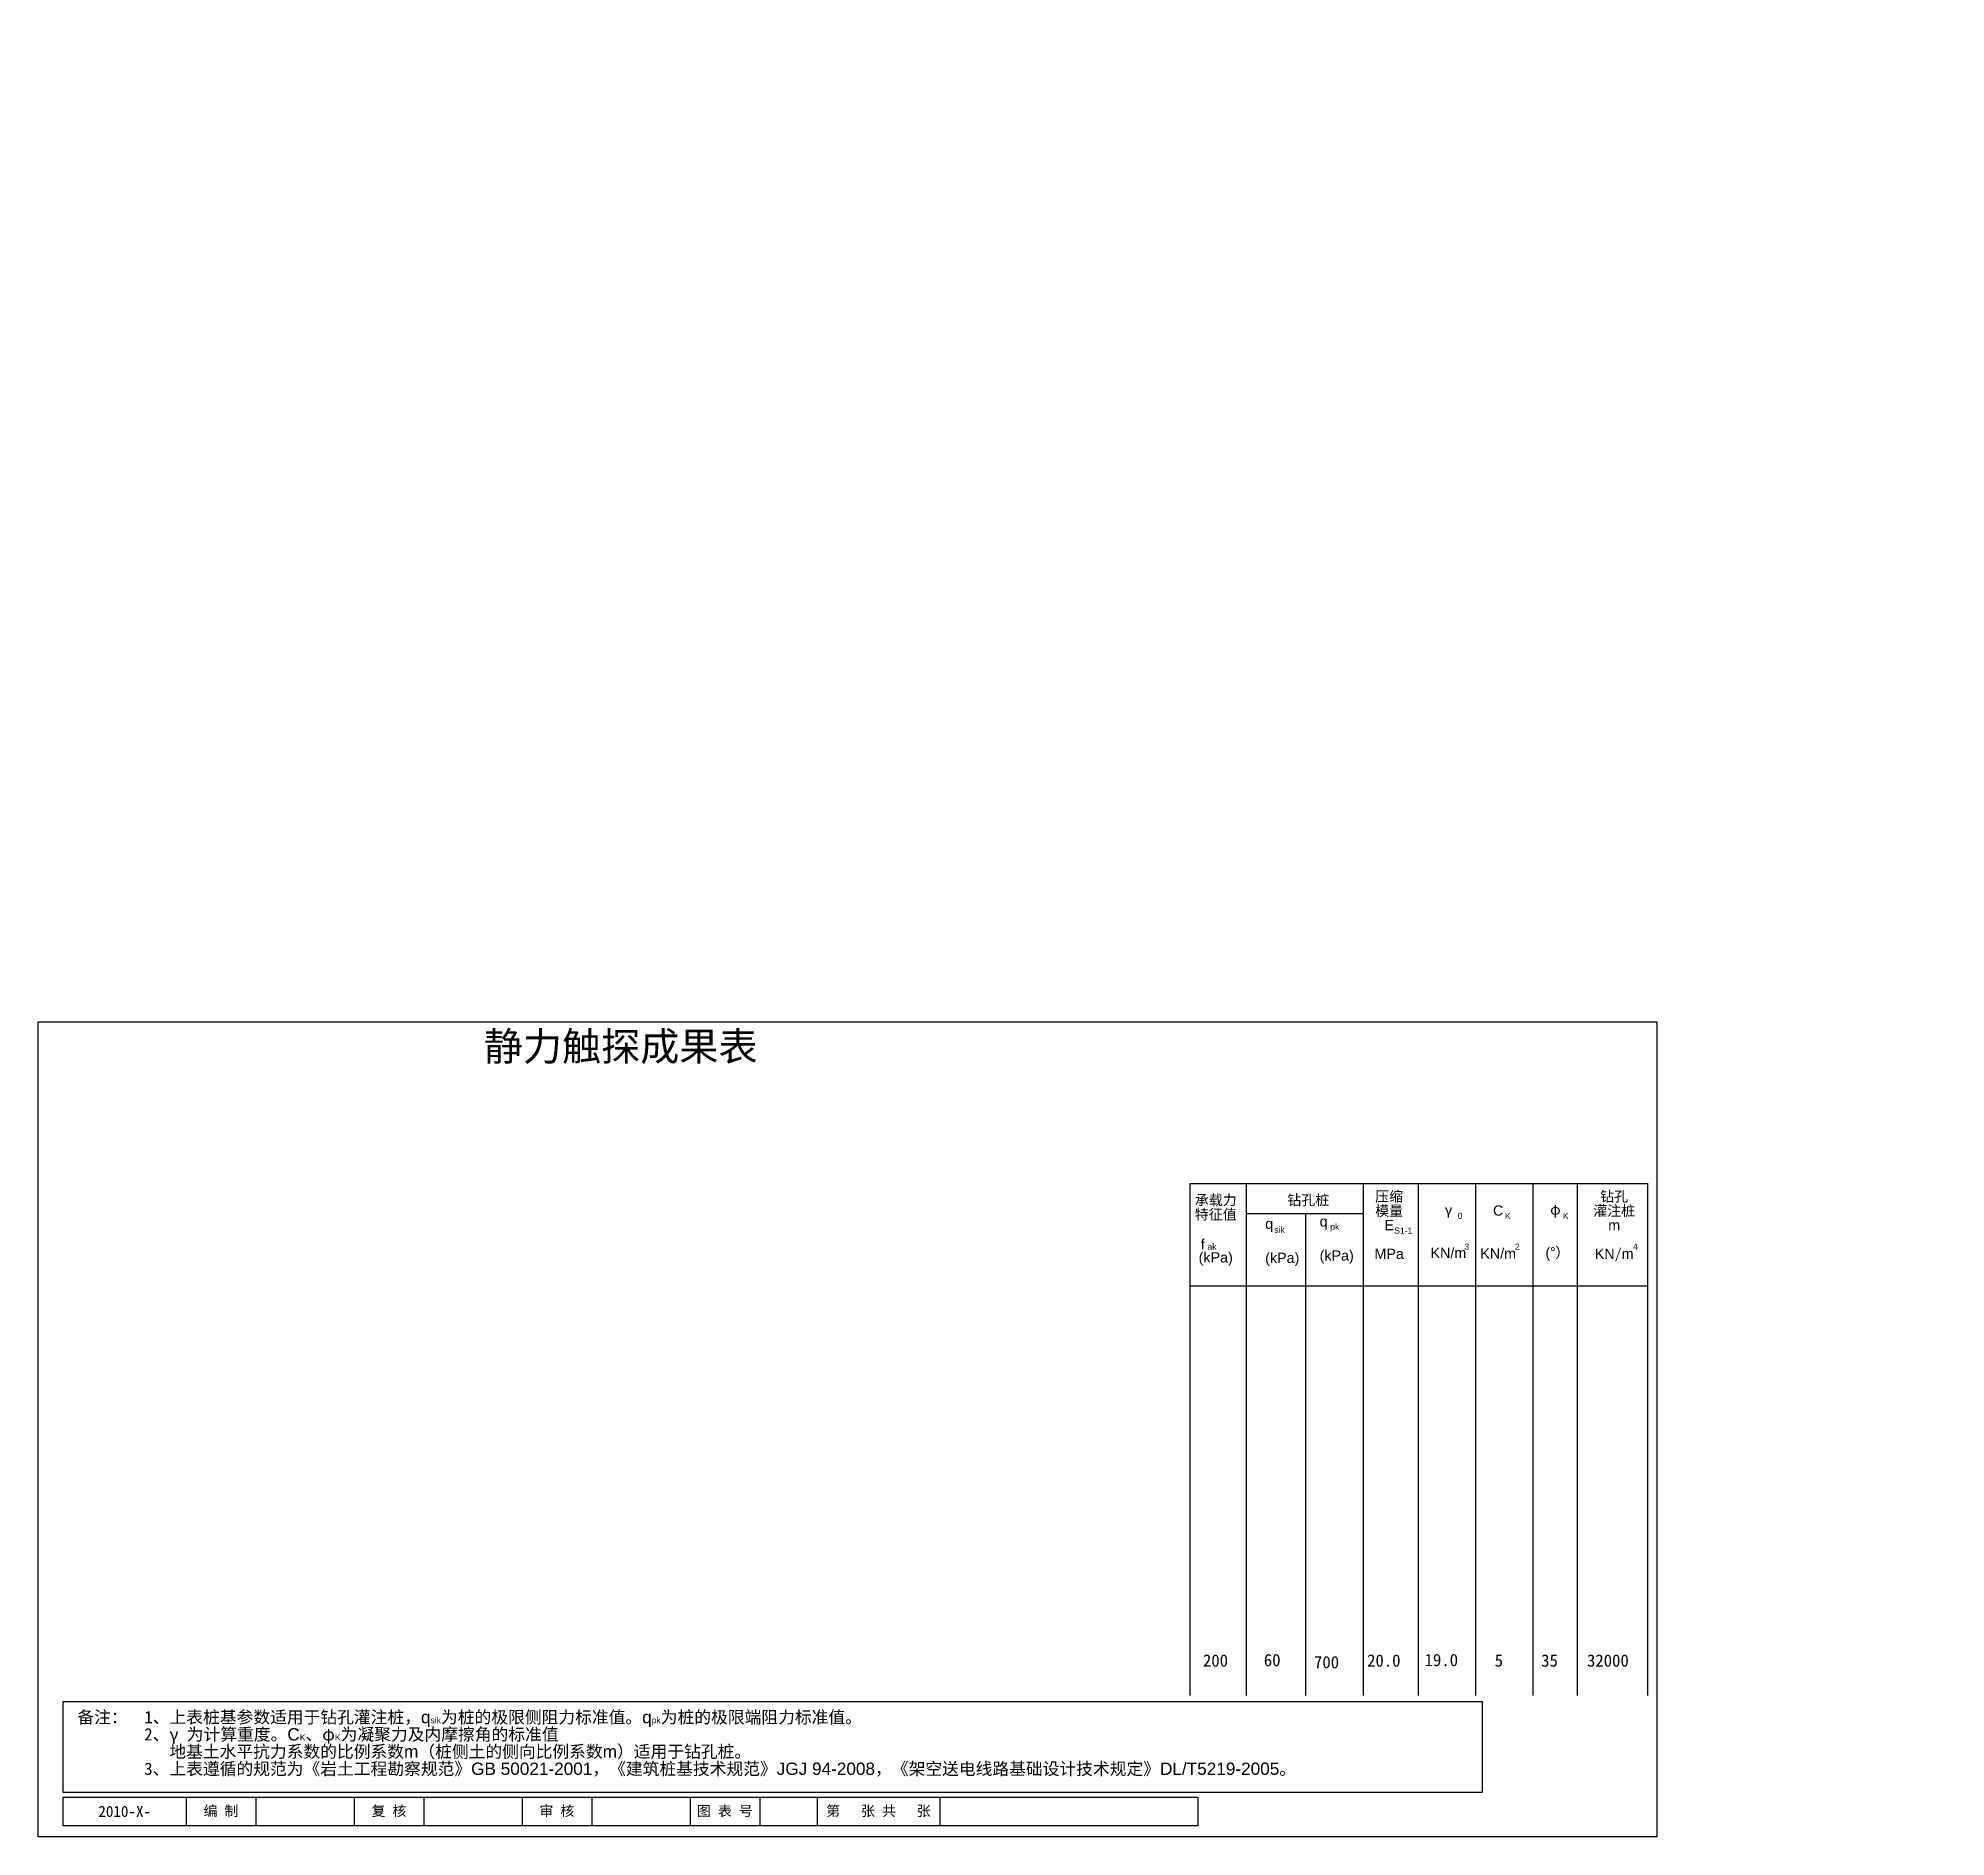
# Model space of a CAD drawing. Extents: x -309 to 471, y -230 to 455.
# Drawn here: x 5.8 to 471.5, y -229.5 to 209.7 of the extents above; entities that cross this region are included whole.
import ezdxf

# ---------------------------------------------------------------- set-up
doc = ezdxf.new("R2010")
doc.units = 0
doc.header["$MEASUREMENT"] = 0
doc.layers.get('0').update_dxf_attribs({"linetype": 'CONTINUOUS'})

msp = doc.modelspace()

# ---------------------------------------------------------------- texts
at = {"line_spacing_factor": 0.84}
for s, insert, char_height, attachment_point in [('{\\f楷体_GB2312|b0|i0|c134|p54;}', (27.7, 209.67), 2.5, 1), ('{\\f楷体_GB2312|b0|i0|c134|p54;}', (86.2, 209.67), 2.5, 1), ('{\\f楷体_GB2312|b0|i0|c134|p54;}', (110.7, 203.17), 2.5, 1), ('{\\f楷体_GB2312|b0|i0|c134|p54;}', (74.45, 6.72), 2.5, 1), ('{\\f楷体_GB2312|b0|i0|c134|p54;}', (132.95, 6.72), 2.5, 1), ('{\\f楷体_GB2312|b0|i0|c134|p54;}', (157.45, 0.22), 2.5, 1), ('{\\f黑体|b0|i0|c134|p54;静力触探成果表}', (148, -33), 7, 2), ('{\\f楷体_GB2312|b0|i0|c134|p54;}', (388.49, -40.13), 2.5, 1), ('{\\f楷体_GB2312|b0|i0|c134|p54;}', (446.99, -40.13), 2.5, 1), ('{\\f楷体_GB2312|b0|i0|c134|p54;}', (471.49, -46.63), 2.5, 1), ('{\\f楷体_GB2312|b0|i0|c134|p54;}', (36, -58.5), 2.5, 1), ('{\\f楷体_GB2312|b0|i0|c134|p54;}', (94.5, -58.5), 2.5, 1), ('{\\f楷体_GB2312|b0|i0|c134|p54;}', (119, -65), 2.5, 1), ('{\\fKaiTi_GB2312|b0|i0|c134|p54;承载力\\P特征值\\P\\P\\P\\fArial|b0|i0|c0|p32;(kPa)}', (293.26, -72.77), 2.5, 2), ('{\\fKaiTi_GB2312|b0|i0|c134|p54;钻孔桩}', (315.85, -72.77), 2.5, 2), ('{\\fKaiTi_GB2312|b0|i0|c134|p54;压缩\\P模量\\P\\fArial|b0|i0|c0|p32;E\\P\\fKaiTi_GB2312|b0|i0|c134|p54;\\P\\fArial|b0|i0|c0|p32;MPa}', (335.59, -71.89), 2.5, 2), ('{\\fKaiTi_GB2312|b0|i0|c134|p54;钻孔\\P灌注桩\\P\\fArial|b0|i0|c0|p32;m\\fKaiTi_GB2312|b0|i0|c134|p54;\\P\\P\\fArial|b0|i0|c0|p32;KN\\fKaiTi_GB2312|b0|i0|c134|p54;/\\fArial|b0|i0|c0|p32;m}', (390.52, -71.89), 2.5, 2), ('{\\fKaiTi_GB2312|b0|i0|c134|p54;γ\\P\\P\\P\\fArial|b0|i0|c0|p32;KN/m}', (350.06, -75.18), 2.5, 2), ('{\\fArial|b0|i0|c0|p32;0}', (352.33, -77.14), 1.5, 1), ('{\\fArial|b0|i0|c0|p32;C\\P\\fKaiTi_GB2312|b0|i0|c134|p54;\\P\\P\\fArial|b0|i0|c0|p32;KN/m}', (362.21, -75.32), 2.5, 2), ('{\\fArial|b0|i0|c0|p32;K}', (363.87, -77.16), 1.5, 1), ('{\\fKaiTi_GB2312|b0|i0|c134|p54;φ\\P\\P\\P\\fArial|b0|i0|c0|p32; (\\fKaiTi_GB2312|b0|i0|c134|p54;°）}', (376.18, -75.11), 2.5, 2), ('{\\fArial|b0|i0|c0|p32;K}', (378.01, -77.16), 1.5, 1), ('{\\fArial|b0|i0|c0|p32;sik}', (307.53, -80.54), 1.5, 1), ('{\\fArial|b0|i0|c0|p32;pk}', (321.19, -79.79), 1.5, 1), ('{\\fArial|b0|i0|c0|p32;S1-1}', (336.83, -80.73), 1.5, 1), ('{\\fArial|b0|i0|c0|p32;ak}', (291.24, -84.66), 1.5, 1), ('{\\fArial|b0|i0|c0|p32;3}', (353.96, -84.66), 1.5, 1), ('{\\fArial|b0|i0|c0|p32;2}', (366.28, -84.66), 1.5, 1), ('{\\fArial|b0|i0|c0|p32;4}', (395.13, -84.66), 1.5, 1), ('{\\fKaiTi_GB2312|b0|i0|c134|p54;200}', (293.2, -188.01), 3, 8), ('{\\fKaiTi_GB2312|b0|i0|c134|p54;60}', (307.04, -187.91), 3, 8), ('{\\fKaiTi_GB2312|b0|i0|c134|p54;700}', (320.31, -188.41), 3, 8), ('{\\fKaiTi_GB2312|b0|i0|c134|p54;20.0}', (334.29, -188.01), 3, 8), ('{\\fKaiTi_GB2312|b0|i0|c134|p54;19.0}', (348.33, -187.88), 3, 8), ('{\\fKaiTi_GB2312|b0|i0|c134|p54;5}', (362.37, -188.01), 3, 8), ('{\\fKaiTi_GB2312|b0|i0|c134|p54;35}', (374.74, -188.01), 3, 8), ('{\\fKaiTi_GB2312|b0|i0|c134|p54;32000}', (388.99, -188.01), 3, 8), ('{\\fKaiTi_GB2312|b0|i0|c134|p54;备注：  1、上表桩基参数适用于钻孔灌注桩，\\fArial|b0|i0|c0|p32;q\\H0.5x;sik\\fKaiTi_GB2312|b0|i0|c134|p54;\\H2x;为桩的极限侧阻力标准值。\\fArial|b0|i0|c0|p32;q\\H0.5x;pk\\fKaiTi_GB2312|b0|i0|c134|p54;\\H2x;为桩的极限端阻力标准值。\\P        2、γ 为计算重度。\\fArial|b0|i0|c0|p32;C\\H0.5x;K\\fKaiTi_GB2312|b0|i0|c134|p54;\\H2x;、φ\\fArial|b0|i0|c0|p32;\\H0.5x;K\\fKaiTi_GB2312|b0|i0|c134|p54;\\H2x;为凝聚力及内摩擦角的标准值\\P           地基土水平抗力系数的比例系数\\fArial|b0|i0|c0|p32;m\\fKaiTi_GB2312|b0|i0|c134|p54;（桩侧土的侧向比例系数\\fArial|b0|i0|c0|p32;m\\fKaiTi_GB2312|b0|i0|c134|p54;）适用于钻孔桩。\\P        3、上表遵循的规范为《岩土工程勘察规范》\\fArial|b0|i0|c0|p32;GB 50021-2001\\fKaiTi_GB2312|b0|i0|c134|p54;，《建筑桩基技术规范》\\fArial|b0|i0|c0|p32;JGJ 94-2008\\fKaiTi_GB2312|b0|i0|c134|p54;，《架空送电线路基础设计技术规定》\\fArial|b0|i0|c0|p32;DL/T5219-2005\\fKaiTi_GB2312|b0|i0|c134|p54;。}', (15.38, -198.78), 3, 1), ('{\\fSimHei|b0|i0|c134|p54;2010-X-}', (26.93, -223.32), 2.7, 5), ('{\\f楷体_GB2312|b0|i0|c134|p54;编 制}', (50.43, -223.32), 2.5, 5), ('{\\f楷体_GB2312|b0|i0|c134|p54;复 核}', (91.43, -223.32), 2.5, 5), ('{\\f楷体_GB2312|b0|i0|c134|p54;审 核}', (132.43, -223.32), 2.5, 5), ('{\\f楷体_GB2312|b0|i0|c134|p54;图 表 号}', (173.43, -223.32), 2.5, 5), ('{\\f楷体_GB2312|b0|i0|c134|p54;第   张 共   张}', (210.93, -223.32), 2.5, 5)]:
    msp.add_mtext(s, dxfattribs=dict(at, insert=insert, char_height=char_height, attachment_point=attachment_point))
at = {"linetype": 'Continuous', "char_height": 2.5, "width": 4.3053, "attachment_point": 1}
for s, insert in [('{\\fArial|b0|i0|c0|p32;q\\P\\P(kPa)}', (305.33, -78.55)), ('{\\fArial|b0|i0|c0|p32;q\\P\\P(kPa)}', (318.62, -77.98)), ('{\\fArial|b0|i0|c0|p32;f}', (289.61, -83.59))]:
    msp.add_mtext(s, dxfattribs=dict(at, insert=insert))

# ---------------------------------------------------------------- linework, layer by layer
at = {"linetype": 'Continuous'}
for p, q in [((300.66, -70), (300.66, -195)), ((329.21, -70), (329.21, -195)), ((342.66, -70), (342.66, -195)), ((342.66, -70), (342.66, -172.24)), ((356.66, -70), (356.66, -195)), ((370.66, -70), (370.66, -195)), ((381.5, -70), (381.5, -195)), ((398.66, -70), (398.66, -195)), ((300.7, -77.34), (329.21, -77.34)), ((315.21, -77.34), (315.21, -195)), ((287, -95), (398.66, -95))]:
    msp.add_line(p, q, dxfattribs=at)
for p, q in [((41.93, -219.82), (41.93, -226.82)), ((58.93, -219.82), (58.93, -226.82)), ((82.93, -219.82), (82.93, -226.82)), ((99.93, -219.82), (99.93, -226.82)), ((123.93, -219.82), (123.93, -226.82)), ((140.93, -219.82), (140.93, -226.82)), ((164.93, -219.82), (164.93, -226.82)), ((181.93, -219.82), (181.93, -226.82)), ((195.93, -219.82), (195.93, -226.82)), ((225.93, -219.82), (225.93, -226.82))]:
    msp.add_line(p, q)
for points in [[(5.8, -30.5), (400.94, -30.5), (400.94, -229.51), (5.8, -229.51)], [(11.88, -196.47), (358.32, -196.47), (358.32, -218.67), (11.88, -218.67)]]:
    msp.add_lwpolyline(points, close=True, dxfattribs=at)
msp.add_lwpolyline([(287, -195), (287, -70), (398.66, -70)], dxfattribs=at)
msp.add_lwpolyline([(11.93, -219.82), (288.93, -219.82), (288.93, -226.82), (11.93, -226.82)], close=True)

msp.set_redraw_order([(e.dxf.handle, doc.entitydb.next_handle()) for e in msp.query("TEXT MTEXT ATTDEF DIMENSION ARC_DIMENSION")])  # texts and dimensions are drawn at this point

doc.saveas('drawing.dxf')
